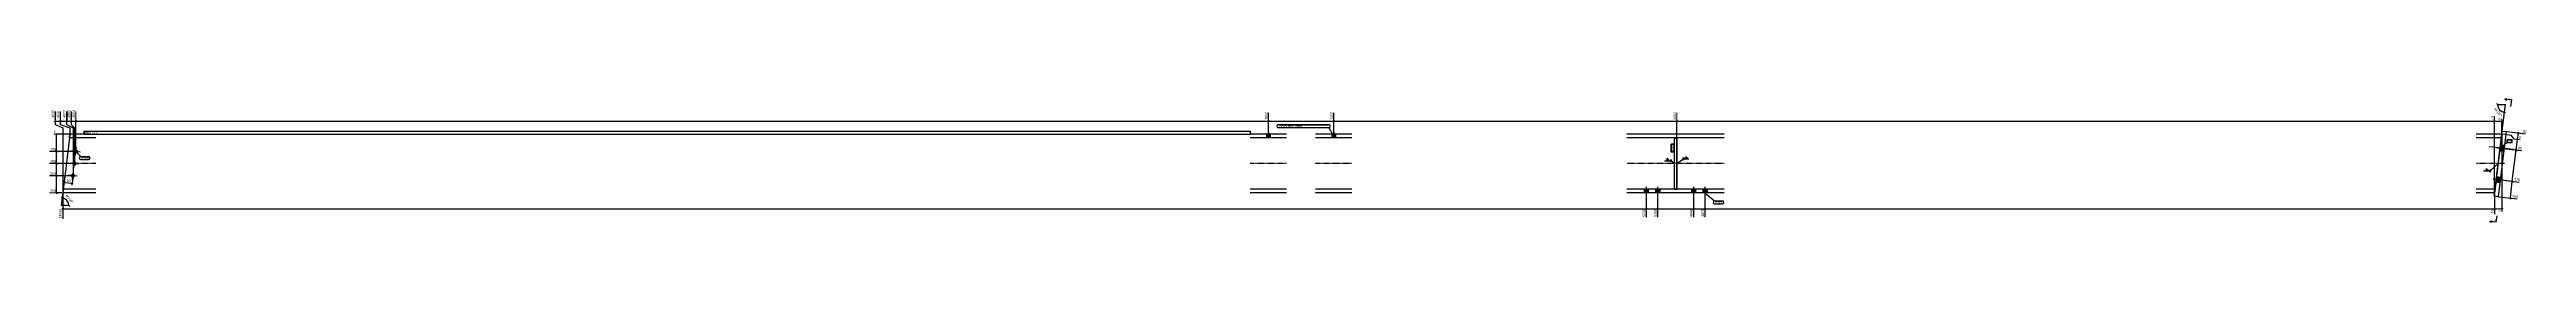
# Model space of a CAD drawing. Header units: millimetres. Extents: x 9 to 63580, y 10 to 4935.
# Drawn here: x 9 to 15177, y 10 to 771 of the extents above; entities that cross this region are included whole.
import ezdxf

# ---------------------------------------------------------------- set-up
doc = ezdxf.new("R2010")
doc.units = ezdxf.units.MM
doc.linetypes.add('DXK_LINE_DOT2', pattern=[3.9198, 1.9599, -1.9599])
doc.linetypes.add('DXK_LINE_DOT3', pattern=[5.9187, 2.979, -0.9799, 0.9799, -0.9799])
for name, color, linetype in [('MÅLSÆTNING', 7, 'Continuous'), ('STÅL', 7, 'Continuous'), ('TEKST', 7, 'Continuous')]:
    doc.layers.add(name, color=color, linetype=linetype)
doc.styles.add('Arial', font='ARIAL.TTF', dxfattribs={"height": 0.2})
doc.styles.add('Arial Narrow', font='ARIALN.TTF', dxfattribs={"height": 0.2})

msp = doc.modelspace()

# ---------------------------------------------------------------- hatches: boundary and pattern name
at = {"layer": 'STÅL', "linetype": 'Continuous'}
for points in [[(159, 447, -1), (184, 444, -1)], [(7484, 551), (7462, 551), (7462, 529), (7484, 529)], [(7884, 551), (7862, 551), (7862, 529), (7884, 529)], [(15037, 447), (15042, 480), (15017, 483), (15013, 450)], [(15037, 447), (15042, 480), (15017, 483), (15013, 450)], [(140, 298, -1), (166, 295, -1)], [(149, 373, -1), (175, 370, -1)], [(9799, 214), (9773, 214), (9773, 191), (9799, 191)], [(9799, 214), (9773, 214), (9773, 191), (9799, 191)], [(9869, 214), (9843, 214), (9843, 191), (9869, 191)], [(9869, 214), (9843, 214), (9843, 191), (9869, 191)], [(10089, 214), (10063, 214), (10063, 191), (10089, 191)], [(10089, 214), (10063, 214), (10063, 191), (10089, 191)], [(10159, 214), (10133, 214), (10133, 191), (10159, 191)], [(10159, 214), (10133, 214), (10133, 191), (10159, 191)], [(14993, 291), (14989, 259), (15014, 255), (15018, 288)], [(14993, 291), (14989, 259), (15014, 255), (15018, 288)]]:
    msp.add_hatch(color=96, dxfattribs=at).paths.add_polyline_path(points)

# ---------------------------------------------------------------- linework, layer by layer
at = {"layer": 'MÅLSÆTNING', "color": 7, "linetype": 'Continuous'}
for p, q in [((38, 629), (50, 633)), ((44, 692), (44, 611)), ((44, 631), (74, 631)), ((44, 611), (90, 591)), ((80, 633), (68, 629)), ((74, 692), (74, 611)), ((74, 611), (134, 591)), ((7467, 629), (7479, 633)), ((7473, 555), (7473, 683)), ((7867, 629), (7879, 633)), ((7873, 555), (7873, 683)), ((9979, 633), (9967, 629)), ((9967, 629), (9979, 633)), ((9973, 533), (9973, 683)), ((9973, 533), (9973, 683)), ((9973, 631), (14981, 631)), ((14975, 629), (14987, 633)), ((14981, 195), (14981, 663)), ((130, 551), (35, 551)), ((90, 591), (90, 195)), ((134, 591), (134, 555)), ((153, 591), (153, 301)), ((162, 591), (162, 375)), ((15085, 544), (15029, 551)), ((15056, 568), (15170, 554)), ((15076, 459), (15146, 451)), ((15102, 522), (15085, 544)), ((15138, 517), (15102, 522)), ((15112, 461), (15116, 448)), ((15123, 513), (15120, 525)), ((15122, 519), (15127, 559)), ((15125, 565), (15128, 553)), ((149, 297), (10, 297)), ((84, 191), (10, 191)), ((54, 291), (49, 303)), ((49, 197), (54, 185)), ((51, 191), (51, 297)), ((141, 249), (154, 252)), ((153, 293), (146, 238)), ((9786, 167), (9786, 42)), ((9856, 167), (9856, 42)), ((9856, 167), (9856, 42)), ((10076, 167), (10076, 42)), ((14981, 187), (14981, 61)), ((15020, 271), (15132, 258)), ((15092, 256), (15089, 269)), ((96, 96), (84, 91)), ((9792, 96), (9780, 91)), ((9786, 93), (9856, 93)), ((9862, 96), (9850, 91)), ((9850, 91), (9862, 96)), ((9856, 93), (10076, 93)), ((10070, 91), (10082, 96)), ((14975, 91), (14987, 96))]:
    msp.add_line(p, q, dxfattribs=at)
at = {"layer": 'STÅL', "color": 2, "linetype": 'Continuous'}
for p, q in [((131, 529), (96, 241)), ((134, 551), (131, 529)), ((292, 529), (131, 529)), ((292, 551), (134, 551)), ((7584, 551), (7362, 551)), ((7584, 529), (7362, 529)), ((7984, 551), (7762, 551)), ((7984, 529), (7762, 529)), ((10264, 551), (9668, 551)), ((10264, 529), (9668, 529)), ((9958, 528), (9958, 215)), ((9958, 528), (9973, 528)), ((9973, 528), (9973, 215)), ((15025, 551), (14869, 551)), ((15022, 529), (14869, 529)), ((14978, 171), (15027, 571)), ((15052, 568), (15003, 168)), ((15025, 551), (15022, 529)), ((15027, 571), (15052, 568)), ((96, 241), (90, 191)), ((292, 191), (90, 191)), ((292, 214), (93, 214)), ((7584, 214), (7362, 214)), ((7584, 191), (7362, 191)), ((7984, 214), (7762, 214)), ((7984, 191), (7762, 191)), ((10264, 214), (9668, 214)), ((10264, 191), (9668, 191)), ((9958, 215), (9973, 215)), ((14984, 214), (14869, 214)), ((14981, 191), (14869, 191)), ((15003, 168), (14978, 171)), ((14984, 214), (14981, 191))]:
    msp.add_line(p, q, dxfattribs=at)
at = {"layer": 'STÅL', "color": 7, "linetype": 'DXK_LINE_DOT2'}
for p, q in [((131, 529), (134, 551)), ((9958, 528), (9958, 215)), ((9973, 528), (9958, 528)), ((9973, 215), (9973, 528)), ((15022, 529), (14984, 214)), ((9958, 215), (9973, 215))]:
    msp.add_line(p, q, dxfattribs=at)
at = {"layer": 'STÅL', "color": 96, "linetype": 'Continuous'}
for p, q in [((168, 420), (175, 471)), ((7462, 551), (7462, 529)), ((7473, 564), (7473, 529)), ((7484, 551), (7484, 529)), ((7862, 551), (7862, 529)), ((7873, 564), (7873, 529)), ((7884, 551), (7884, 529)), ((15098, 457), (14950, 475)), ((14996, 469), (15144, 451)), ((15017, 483), (15042, 480)), ((15042, 480), (15017, 483)), ((188, 368), (137, 374)), ((197, 442), (146, 449)), ((150, 271), (156, 323)), ((159, 345), (165, 397)), ((15013, 450), (15037, 447)), ((15037, 447), (15013, 450)), ((179, 294), (127, 300)), ((9773, 214), (9773, 191)), ((9773, 214), (9773, 191)), ((9786, 229), (9786, 124)), ((9786, 229), (9786, 124)), ((9799, 214), (9799, 191)), ((9799, 214), (9799, 191)), ((9843, 214), (9843, 191)), ((9843, 214), (9843, 191)), ((9856, 229), (9856, 124)), ((9856, 229), (9856, 124)), ((9869, 214), (9869, 191)), ((9869, 214), (9869, 191)), ((10063, 214), (10063, 191)), ((10063, 214), (10063, 191)), ((10076, 229), (10076, 124)), ((10076, 229), (10076, 124)), ((10089, 214), (10089, 191)), ((10089, 214), (10089, 191)), ((10133, 214), (10133, 191)), ((10133, 214), (10133, 191)), ((10146, 229), (10146, 124)), ((10146, 229), (10146, 124)), ((10159, 214), (10159, 191)), ((10159, 214), (10159, 191)), ((14972, 277), (15090, 263)), ((14972, 277), (15090, 263)), ((14989, 259), (15014, 255)), ((14989, 259), (15014, 255)), ((14993, 291), (15018, 288)), ((14993, 291), (15018, 288))]:
    msp.add_line(p, q, dxfattribs=at)
at = {"layer": 'STÅL', "color": 7, "linetype": 'DXK_LINE_DOT3'}
for p, q in [((292, 371), (72, 371)), ((7584, 371), (7362, 371)), ((7984, 371), (7762, 371)), ((10264, 371), (9668, 371)), ((15043, 371), (14869, 371))]:
    msp.add_line(p, q, dxfattribs=at)
at = {"layer": 'TEKST', "color": 7, "linetype": 'Continuous'}
msp.add_line((7363, 552), (7363, 570), dxfattribs=at)

# ---------------------------------------------------------------- next in the draw order: wipeouts: each hides what was drawn before it
at = {"color": 0, "linetype": 'Continuous'}
for points in [[(71, 693), (48, 693), (48, 637), (71, 637)], [(14978, 663), (14955, 663), (14955, 637), (14978, 637)], [(15174, 556), (15177, 579), (15151, 582), (15148, 559)], [(45, 300), (45, 322), (9, 322), (9, 300)], [(45, 194), (45, 217), (9, 217), (9, 194)], [(9853, 87), (9830, 87), (9830, 41), (9853, 41)], [(10073, 87), (10050, 87), (10050, 41), (10073, 41)]]:
    msp.add_wipeout(points, dxfattribs=at).dxf.layer = 'MÅLSÆTNING'
at = {"color": 0}
msp.add_wipeout([(10028, 401), (10028, 413), (10020, 413), (10020, 401)], dxfattribs=at).dxf.layer = 'TEKST'

# ---------------------------------------------------------------- next in the draw order: hatches: boundary and pattern name
at = {"layer": 'TEKST', "linetype": 'Continuous'}
msp.add_hatch(color=3, dxfattribs=at).paths.add_polyline_path([(9983, 375), (9973, 371), (9980, 379)])

# ---------------------------------------------------------------- next in the draw order: linework, layer by layer
at = {"layer": 'MÅLSÆTNING', "color": 7, "linetype": 'Continuous'}
for p, q in [((148, 633), (136, 629)), ((142, 692), (142, 611)), ((142, 611), (162, 591)), ((14975, 629), (14987, 633)), ((14981, 195), (14981, 663)), ((14981, 631), (15025, 631)), ((15002, 728), (14997, 740)), ((15000, 734), (15048, 734)), ((15031, 633), (15019, 629)), ((15025, 555), (15025, 647)), ((15085, 544), (15029, 551)), ((15102, 522), (15085, 544)), ((15138, 517), (15102, 522)), ((15114, 455), (15122, 519)), ((15123, 513), (15120, 525)), ((158, 371), (10, 371)), ((54, 365), (49, 377)), ((51, 297), (51, 371)), ((149, 297), (10, 297)), ((49, 303), (54, 291)), ((90, 187), (90, 32)), ((104, 258), (92, 255)), ((98, 256), (147, 250)), ((9786, 167), (9786, 42)), ((10076, 167), (10076, 42)), ((10146, 167), (10146, 42)), ((90, 93), (9786, 93)), ((9780, 91), (9792, 96)), ((10082, 96), (10070, 91)), ((10076, 93), (10146, 93)), ((10140, 91), (10152, 96))]:
    msp.add_line(p, q, dxfattribs=at)
at = {"layer": 'TEKST', "color": 3, "linetype": 'Continuous'}
for p, q in [((9973, 371), (10014, 400)), ((10014, 400), (10047, 400)), ((10044, 400), (10030, 414)), ((10030, 414), (10030, 400)), ((10030, 400), (10044, 400))]:
    msp.add_line(p, q, dxfattribs=at)
for start, end in [(90, 270), (270, 90)]:
    msp.add_arc((10014, 400), 5, start, end, dxfattribs=at)

# ---------------------------------------------------------------- next in the draw order: texts
at = {"layer": 'MÅLSÆTNING', "color": 3, "linetype": 'Continuous', "style": 'Arial Narrow'}
for s, rotation, p in [('44', 90.0002, (14974, 641)), ('20', -7.0015, (15152, 562)), ('5169', 90.0002, (9850, 44)), ('4949', 90.0002, (10070, 44))]:
    msp.add_text(s, height=15.3, rotation=rotation, dxfattribs=at).set_placement(p)
for s, p in [('254', (13, 303)), ('360', (13, 198))]:
    msp.add_text(s, height=15.3, dxfattribs=at).set_placement(p)
at = {"layer": 'TEKST', "color": 3, "style": 'Arial Narrow'}
msp.add_text('5', height=9.54, dxfattribs=at).set_placement((10021, 402))

# ---------------------------------------------------------------- next in the draw order: wipeouts: each hides what was drawn before it
at = {"color": 0, "linetype": 'Continuous'}
msp.add_wipeout([(41, 693), (18, 693), (18, 637), (41, 637)], dxfattribs=at).dxf.layer = 'MÅLSÆTNING'

# ---------------------------------------------------------------- next in the draw order: linework, layer by layer
at = {"layer": 'MÅLSÆTNING', "color": 7, "linetype": 'Continuous'}
for p, q in [((107, 629), (119, 633)), ((113, 692), (113, 611)), ((113, 631), (142, 631)), ((113, 611), (153, 591))]:
    msp.add_line(p, q, dxfattribs=at)

# ---------------------------------------------------------------- next in the draw order: texts
at = {"layer": 'MÅLSÆTNING', "color": 3, "linetype": 'Continuous', "style": 'Arial Narrow'}
for s, p in [('14935', (38, 641)), ('14891', (68, 641))]:
    msp.add_text(s, height=15.3, rotation=90.0002, dxfattribs=at).set_placement(p)

# ---------------------------------------------------------------- next in the draw order: wipeouts: each hides what was drawn before it
at = {"color": 0, "linetype": 'Continuous'}
for points in [[(15022, 651), (14999, 651), (14999, 635), (15022, 635)], [(15142, 520), (15145, 542), (15128, 544), (15126, 522)], [(45, 374), (45, 397), (9, 397), (9, 374)], [(87, 87), (64, 87), (64, 32), (87, 32)], [(9783, 87), (9760, 87), (9760, 41), (9783, 41)], [(10143, 87), (10120, 87), (10120, 41), (10143, 41)]]:
    msp.add_wipeout(points, dxfattribs=at).dxf.layer = 'MÅLSÆTNING'
at = {"color": 0}
for points in [[(9912, 391), (9912, 402), (9904, 402), (9904, 391)], [(14928, 327), (14928, 338), (14920, 338), (14920, 327)]]:
    msp.add_wipeout(points, dxfattribs=at).dxf.layer = 'TEKST'

# ---------------------------------------------------------------- next in the draw order: hatches: boundary and pattern name
at = {"layer": 'TEKST', "linetype": 'Continuous'}
for points in [[(9953, 380), (9958, 371), (9949, 376)], [(14994, 366), (15003, 371), (14997, 363)]]:
    msp.add_hatch(color=3, dxfattribs=at).paths.add_polyline_path(points)

# ---------------------------------------------------------------- next in the draw order: linework, layer by layer
at = {"layer": 'MÅLSÆTNING', "color": 7, "linetype": 'Continuous'}
for p, q in [((15026, 555), (15042, 687)), ((15035, 685), (15048, 688)), ((15042, 687), (15048, 734)), ((15076, 459), (15146, 451)), ((15116, 448), (15112, 461)), ((167, 446), (10, 446)), ((158, 371), (10, 371)), ((54, 440), (49, 452)), ((49, 377), (54, 365)), ((51, 371), (51, 446)), ((92, 162), (80, 159)), ((86, 161), (80, 113)), ((103, 299), (96, 244)), ((10146, 167), (10146, 42)), ((128, 113), (80, 113)), ((126, 119), (131, 107)), ((10152, 96), (10140, 91)), ((10146, 93), (14981, 93))]:
    msp.add_line(p, q, dxfattribs=at)
for centre, start, end in [((15048, 734), 180, 263), ((80, 113), 360, 83)]:
    msp.add_arc(centre, 48, start, end, dxfattribs=at)
at = {"layer": 'TEKST', "color": 3, "linetype": 'Continuous'}
for p, q in [((9898, 389), (9938, 389)), ((9928, 389), (9914, 404)), ((9914, 404), (9914, 389)), ((9914, 389), (9928, 389)), ((9958, 371), (9938, 389)), ((14914, 326), (14954, 326)), ((14944, 326), (14930, 340)), ((14930, 340), (14930, 326)), ((14930, 326), (14944, 326)), ((15003, 371), (14954, 326))]:
    msp.add_line(p, q, dxfattribs=at)
for centre, start, end in [((9938, 389), 90, 270), ((9938, 389), 270, 90), ((14954, 326), 90, 270), ((14954, 326), 270, 90)]:
    msp.add_arc(centre, 5, start, end, dxfattribs=at)

# ---------------------------------------------------------------- next in the draw order: texts
at = {"layer": 'MÅLSÆTNING', "color": 3, "linetype": 'Continuous', "style": 'Arial Narrow'}
for s, rotation, p in [('0', 90.0002, (15019, 638)), ('0', -7.0015, (15129, 525)), ('14935', 90.0002, (83, 35)), ('5239', 90.0002, (9780, 44)), ('4879', 90.0002, (10140, 44))]:
    msp.add_text(s, height=15.3, rotation=rotation, dxfattribs=at).set_placement(p)
msp.add_text('180', height=15.3, dxfattribs=at).set_placement((13, 378))
at = {"layer": 'TEKST', "color": 3, "style": 'Arial Narrow'}
for s, p in [('5', (9905, 391)), ('6', (14921, 328))]:
    msp.add_text(s, height=9.54, dxfattribs=at).set_placement(p)

# ---------------------------------------------------------------- next in the draw order: wipeouts: each hides what was drawn before it
at = {"color": 0, "linetype": 'Continuous'}
msp.add_wipeout([(139, 693), (117, 693), (117, 637), (139, 637)], dxfattribs=at).dxf.layer = 'MÅLSÆTNING'

# ---------------------------------------------------------------- next in the draw order: linework, layer by layer
at = {"layer": 'MÅLSÆTNING', "color": 7, "linetype": 'Continuous'}
for p, q in [((136, 629), (148, 633)), ((142, 692), (142, 611)), ((142, 631), (171, 631)), ((142, 611), (162, 591)), ((177, 633), (165, 629)), ((177, 633), (165, 629)), ((171, 450), (171, 692)), ((171, 450), (171, 692)), ((171, 631), (7473, 631)), ((162, 591), (162, 375))]:
    msp.add_line(p, q, dxfattribs=at)

# ---------------------------------------------------------------- next in the draw order: texts
at = {"layer": 'MÅLSÆTNING', "color": 3, "linetype": 'Continuous', "style": 'Arial Narrow'}
msp.add_text('14863', height=15.3, rotation=90.0002, dxfattribs=at).set_placement((136, 641))

# ---------------------------------------------------------------- next in the draw order: wipeouts: each hides what was drawn before it
at = {"color": 0}
for points, layer in [([(15010, 662), (15027, 677), (14988, 721), (14971, 706)], 'MÅLSÆTNING'), ([(9956, 463), (9942, 463), (9942, 444), (9956, 444)], 'TEKST'), ([(10250, 126), (10250, 140), (10207, 140), (10207, 126)], 'TEKST')]:
    msp.add_wipeout(points, dxfattribs=at).dxf.layer = layer
at = {"color": 0, "linetype": 'Continuous'}
for points in [[(45, 449), (45, 471), (9, 471), (9, 449)], [(14978, 87), (14955, 87), (14955, 61), (14978, 61)]]:
    msp.add_wipeout(points, dxfattribs=at).dxf.layer = 'MÅLSÆTNING'

# ---------------------------------------------------------------- next in the draw order: linework, layer by layer
at = {"layer": 'MÅLSÆTNING', "color": 7, "linetype": 'Continuous'}
for p, q in [((54, 545), (49, 557)), ((51, 446), (51, 551)), ((15025, 547), (15025, 77)), ((167, 446), (10, 446)), ((49, 452), (54, 440)), ((14981, 187), (14981, 61)), ((14975, 91), (14987, 96)), ((14981, 93), (15025, 93)), ((15031, 96), (15019, 91))]:
    msp.add_line(p, q, dxfattribs=at)

# ---------------------------------------------------------------- next in the draw order: texts
at = {"layer": 'MÅLSÆTNING', "color": 3, "style": 'Arial Narrow'}
msp.add_text('83.00°', height=15.3, rotation=-48.5009, dxfattribs=at).set_placement((14976, 706))
at = {"layer": 'MÅLSÆTNING', "color": 3, "linetype": 'Continuous', "style": 'Arial Narrow'}
msp.add_text('106', height=15.3, dxfattribs=at).set_placement((13, 452))
msp.add_text('44', height=15.3, rotation=90.0002, dxfattribs=at).set_placement((14974, 64))

# ---------------------------------------------------------------- next in the draw order: wipeouts: each hides what was drawn before it
at = {"color": 0, "linetype": 'Continuous'}
for points in [[(168, 693), (146, 693), (146, 637), (168, 637)], [(7470, 683), (7447, 683), (7447, 637), (7470, 637)]]:
    msp.add_wipeout(points, dxfattribs=at).dxf.layer = 'MÅLSÆTNING'
at = {"color": 0}
for points in [[(9956, 463), (9942, 463), (9942, 444), (9956, 444)], [(10250, 126), (10250, 140), (10207, 140), (10207, 126)]]:
    msp.add_wipeout(points, dxfattribs=at).dxf.layer = 'TEKST'

# ---------------------------------------------------------------- next in the draw order: linework, layer by layer
at = {"layer": 'MÅLSÆTNING', "color": 7, "linetype": 'Continuous'}
for p, q in [((68, 629), (80, 633)), ((74, 692), (74, 611)), ((74, 631), (113, 631)), ((74, 611), (134, 591)), ((119, 633), (107, 629)), ((113, 692), (113, 611)), ((113, 611), (153, 591)), ((7479, 633), (7467, 629)), ((7473, 555), (7473, 683)), ((7473, 631), (7873, 631)), ((134, 591), (134, 555)), ((153, 591), (153, 301))]:
    msp.add_line(p, q, dxfattribs=at)
at = {"layer": 'TEKST', "color": 7, "linetype": 'Continuous'}
for p, q in [((10146, 192), (10205, 143)), ((10205, 143), (10252, 143)), ((10205, 124), (10252, 124))]:
    msp.add_line(p, q, dxfattribs=at)
for centre, start, end in [((10205, 133), 90, 270), ((10252, 133), 270, 90)]:
    msp.add_arc(centre, 9.4, start, end, dxfattribs=at)

# ---------------------------------------------------------------- next in the draw order: texts
at = {"layer": 'MÅLSÆTNING', "color": 3, "linetype": 'Continuous', "style": 'Arial Narrow'}
for s, p in [('14854', (165, 641)), ('7552', (7467, 641))]:
    msp.add_text(s, height=15.3, rotation=90.0002, dxfattribs=at).set_placement(p)
at = {"layer": 'TEKST', "color": 3, "style": 'Arial Narrow'}
msp.add_text('8*D26', height=13.4, dxfattribs=at).set_placement((10207, 126))

# ---------------------------------------------------------------- next in the draw order: wipeouts: each hides what was drawn before it
at = {"color": 0, "linetype": 'Continuous'}
for points, layer in [([(15022, 90), (14999, 90), (14999, 73), (15022, 73)], 'MÅLSÆTNING'), ([(15078, 748), (15080, 758), (15071, 759), (15070, 749)], 'TEKST')]:
    msp.add_wipeout(points, dxfattribs=at).dxf.layer = layer
at = {"color": 0}
msp.add_wipeout([(9956, 488), (9942, 488), (9942, 467), (9956, 467)], dxfattribs=at).dxf.layer = 'TEKST'

# ---------------------------------------------------------------- next in the draw order: hatches: boundary and pattern name
at = {"layer": 'TEKST', "linetype": 'Continuous'}
msp.add_hatch(color=30, dxfattribs=at).paths.add_polyline_path([(15054, 766), (15054, 761), (15045, 767)])

# ---------------------------------------------------------------- next in the draw order: linework, layer by layer
at = {"layer": 'MÅLSÆTNING', "color": 7, "linetype": 'Continuous'}
for p, q in [((15007, 168), (15119, 154)), ((15076, 165), (15079, 153)), ((15078, 159), (15090, 263))]:
    msp.add_line(p, q, dxfattribs=at)
at = {"layer": 'TEKST', "color": 30, "linetype": 'Continuous'}
for p, q in [((15045, 767), (15055, 771)), ((15045, 767), (15054, 761)), ((15054, 761), (15055, 771))]:
    msp.add_line(p, q, dxfattribs=at)
at = {"layer": 'TEKST', "color": 7, "linetype": 'Continuous'}
for q in [(15045, 767), (15079, 722)]:
    msp.add_line((15084, 762), q, dxfattribs=at)

# ---------------------------------------------------------------- next in the draw order: texts
at = {"layer": 'MÅLSÆTNING', "color": 3, "linetype": 'Continuous', "style": 'Arial Narrow'}
msp.add_text('0', height=15.3, rotation=90.0002, dxfattribs=at).set_placement((15019, 77))
at = {"layer": 'TEKST', "color": 3, "linetype": 'Continuous', "style": 'Arial'}
msp.add_text('A', height=9.55, rotation=-7.0015, dxfattribs=at).set_placement((15070, 749))

# ---------------------------------------------------------------- next in the draw order: wipeouts: each hides what was drawn before it
at = {"color": 0, "linetype": 'Continuous'}
for points in [[(110, 693), (88, 693), (88, 637), (110, 637)], [(7870, 683), (7848, 683), (7848, 637), (7870, 637)]]:
    msp.add_wipeout(points, dxfattribs=at).dxf.layer = 'MÅLSÆTNING'
at = {"color": 0}
for points, layer in [([(136, 255), (139, 277), (113, 280), (110, 258)], 'MÅLSÆTNING'), ([(7579, 594), (7579, 608), (7536, 608), (7536, 594)], 'TEKST'), ([(250, 554), (250, 568), (224, 568), (224, 554)], 'TEKST'), ([(9956, 488), (9942, 488), (9942, 467), (9956, 467)], 'TEKST'), ([(246, 399), (246, 413), (203, 413), (203, 399)], 'TEKST')]:
    msp.add_wipeout(points, dxfattribs=at).dxf.layer = layer

# ---------------------------------------------------------------- next in the draw order: linework, layer by layer
at = {"layer": 'MÅLSÆTNING', "color": 7, "linetype": 'Continuous'}
for p, q in [((7879, 633), (7867, 629)), ((7873, 555), (7873, 683)), ((7873, 631), (9973, 631)), ((89, 187), (86, 161))]:
    msp.add_line(p, q, dxfattribs=at)
at = {"layer": 'TEKST', "color": 7, "linetype": 'Continuous'}
for p, q in [((9939, 442), (9939, 490)), ((9958, 490), (9939, 490)), ((9958, 442), (9958, 490)), ((9958, 442), (9939, 442))]:
    msp.add_line(p, q, dxfattribs=at)

# ---------------------------------------------------------------- next in the draw order: texts
at = {"layer": 'MÅLSÆTNING', "color": 3, "linetype": 'Continuous', "style": 'Arial Narrow'}
for s, p in [('14872', (107, 641)), ('7152', (7867, 641))]:
    msp.add_text(s, height=15.3, rotation=90.0002, dxfattribs=at).set_placement(p)
at = {"layer": 'MÅLSÆTNING', "color": 3, "style": 'Arial Narrow'}
msp.add_text('50', height=15.3, rotation=-7.0015, dxfattribs=at).set_placement((114, 261))
at = {"layer": 'TEKST', "color": 3, "style": 'Arial Narrow'}
for s, p in [('BS', (9956, 467)), ('A9', (9956, 444))]:
    msp.add_text(s, height=13.4, rotation=90.0002, dxfattribs=at).set_placement(p)

# ---------------------------------------------------------------- next in the draw order: wipeouts: each hides what was drawn before it
at = {"color": 0, "linetype": 'Continuous'}
for points, layer in [([(15120, 157), (15123, 179), (15087, 184), (15084, 162)], 'MÅLSÆTNING'), ([(15133, 261), (15135, 283), (15100, 287), (15097, 265)], 'MÅLSÆTNING'), ([(14989, 16), (14990, 26), (14981, 27), (14980, 17)], 'TEKST')]:
    msp.add_wipeout(points, dxfattribs=at).dxf.layer = layer
at = {"color": 0}
for points in [[(7579, 594), (7579, 608), (7536, 608), (7536, 594)], [(250, 554), (250, 568), (224, 568), (224, 554)], [(246, 399), (246, 413), (203, 413), (203, 399)]]:
    msp.add_wipeout(points, dxfattribs=at).dxf.layer = 'TEKST'

# ---------------------------------------------------------------- next in the draw order: hatches: boundary and pattern name
at = {"layer": 'TEKST', "linetype": 'Continuous'}
msp.add_hatch(color=30, dxfattribs=at).paths.add_polyline_path([(14963, 20), (14962, 15), (14952, 16)])

# ---------------------------------------------------------------- next in the draw order: linework, layer by layer
at = {"layer": 'MÅLSÆTNING', "color": 7, "linetype": 'Continuous'}
for p, q in [((15090, 263), (15114, 455)), ((15020, 271), (15132, 258)), ((15089, 269), (15092, 256))]:
    msp.add_line(p, q, dxfattribs=at)
at = {"layer": 'TEKST', "color": 7, "linetype": 'Continuous'}
for p, q in [((171, 446), (201, 415)), ((201, 415), (248, 415)), ((201, 396), (248, 396)), ((14992, 11), (14952, 16)), ((14992, 11), (14997, 51))]:
    msp.add_line(p, q, dxfattribs=at)
at = {"layer": 'TEKST', "color": 30, "linetype": 'Continuous'}
for p, q in [((14952, 16), (14963, 20)), ((14962, 10), (14952, 16)), ((14963, 20), (14962, 10))]:
    msp.add_line(p, q, dxfattribs=at)
at = {"layer": 'TEKST', "color": 7, "linetype": 'Continuous'}
for centre, start, end in [((201, 406), 90, 270), ((248, 406), 270, 90)]:
    msp.add_arc(centre, 9.4, start, end, dxfattribs=at)

# ---------------------------------------------------------------- next in the draw order: texts
at = {"layer": 'MÅLSÆTNING', "color": 3, "linetype": 'Continuous', "style": 'Arial Narrow'}
for s, p in [('383', (15088, 164)), ('278', (15101, 268))]:
    msp.add_text(s, height=15.3, rotation=-7.0015, dxfattribs=at).set_placement(p)
at = {"layer": 'TEKST', "color": 3, "style": 'Arial Narrow'}
msp.add_text('3*D26', height=13.4, dxfattribs=at).set_placement((203, 399))
at = {"layer": 'TEKST', "color": 3, "linetype": 'Continuous', "style": 'Arial'}
msp.add_text('A', height=9.55, rotation=-7.0015, dxfattribs=at).set_placement((14980, 17))

# ---------------------------------------------------------------- next in the draw order: wipeouts: each hides what was drawn before it
at = {"color": 0, "linetype": 'Continuous'}
for points in [[(9970, 683), (9948, 683), (9948, 637), (9970, 637)], [(48, 554), (48, 577), (32, 577), (32, 554)]]:
    msp.add_wipeout(points, dxfattribs=at).dxf.layer = 'MÅLSÆTNING'
at = {"color": 0}
for points, layer in [([(140, 127), (157, 142), (118, 186), (101, 171)], 'MÅLSÆTNING'), ([(7839, 594), (7839, 608), (7583, 608), (7583, 594)], 'TEKST'), ([(295, 554), (295, 564), (254, 564), (254, 554)], 'TEKST')]:
    msp.add_wipeout(points, dxfattribs=at).dxf.layer = layer

# ---------------------------------------------------------------- next in the draw order: texts
at = {"layer": 'MÅLSÆTNING', "color": 3, "linetype": 'Continuous', "style": 'Arial Narrow'}
msp.add_text('5052', height=15.3, rotation=90.0002, dxfattribs=at).set_placement((9967, 641))
msp.add_text('0', height=15.3, dxfattribs=at).set_placement((35, 558))
at = {"layer": 'MÅLSÆTNING', "color": 3, "style": 'Arial Narrow'}
msp.add_text('83.00°', height=15.3, rotation=-48.5009, dxfattribs=at).set_placement((106, 171))

# ---------------------------------------------------------------- next in the draw order: wipeouts: each hides what was drawn before it
at = {"color": 0, "linetype": 'Continuous'}
msp.add_wipeout([(15146, 454), (15149, 476), (15123, 479), (15121, 457)], dxfattribs=at).dxf.layer = 'MÅLSÆTNING'
at = {"color": 0}
for points in [[(7839, 594), (7839, 608), (7583, 608), (7583, 594)], [(295, 554), (295, 564), (254, 564), (254, 554)]]:
    msp.add_wipeout(points, dxfattribs=at).dxf.layer = 'TEKST'

# ---------------------------------------------------------------- next in the draw order: linework, layer by layer
at = {"layer": 'TEKST', "color": 7, "linetype": 'Continuous'}
for p, q in [((7534, 611), (7842, 611)), ((222, 570), (7363, 570)), ((222, 552), (222, 570)), ((222, 552), (7363, 552)), ((7534, 592), (7842, 592)), ((7873, 540), (7842, 592))]:
    msp.add_line(p, q, dxfattribs=at)
for centre, start, end in [((7534, 601), 90, 270), ((7842, 601), 270, 90)]:
    msp.add_arc(centre, 9.4, start, end, dxfattribs=at)

# ---------------------------------------------------------------- next in the draw order: texts
at = {"layer": 'MÅLSÆTNING', "color": 3, "linetype": 'Continuous', "style": 'Arial Narrow'}
msp.add_text('85', height=15.3, rotation=-7.0015, dxfattribs=at).set_placement((15124, 460))
at = {"layer": 'TEKST', "color": 3, "style": 'Arial Narrow'}
for s, height, p in [('2*D22', 13.4, (7536, 594)), ('Lifting holes', 13.36, (7583, 594)), ('d41', 13.4, (224, 554)), ('HEB360', 9.54, (254, 554))]:
    msp.add_text(s, height=height, dxfattribs=at).set_placement(p)

# ---------------------------------------------------------------- next in the draw order: wipeouts: each hides what was drawn before it
at = {"color": 0}
msp.add_wipeout([(15087, 503), (15087, 517), (15060, 517), (15060, 503)], dxfattribs=at).dxf.layer = 'TEKST'

# ---------------------------------------------------------------- next in the draw order: wipeouts: each hides what was drawn before it
msp.add_wipeout([(15087, 503), (15087, 517), (15060, 517), (15060, 503)], dxfattribs=at).dxf.layer = 'TEKST'

# ---------------------------------------------------------------- next in the draw order: linework, layer by layer
at = {"layer": 'TEKST', "color": 7, "linetype": 'Continuous'}
for p, q in [((15037, 489), (15058, 501)), ((15058, 520), (15089, 520)), ((15058, 501), (15058, 520)), ((15058, 501), (15089, 501)), ((15089, 501), (15089, 520))]:
    msp.add_line(p, q, dxfattribs=at)

# ---------------------------------------------------------------- next in the draw order: texts
at = {"layer": 'TEKST', "color": 3, "style": 'Arial Narrow'}
msp.add_text('F36', height=13.4, dxfattribs=at).set_placement((15060, 503))

doc.saveas('drawing.dxf')
